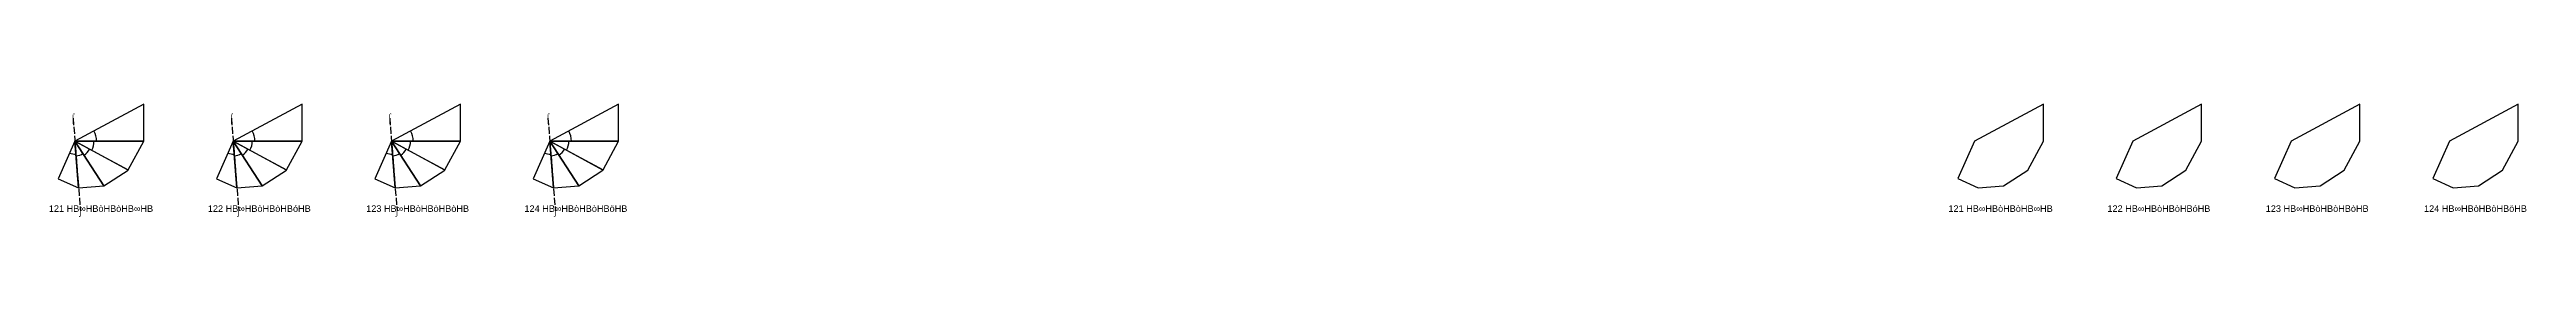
# Model space of a CAD drawing. Header units: millimetres. Extents: x 122552 to 1654769, y -10280102 to 62068.
# Drawn here: x 1103635 to 1520609, y -1369394 to -1350312 of the extents above; entities that cross this region are included whole.
import ezdxf
from ezdxf.enums import TextEntityAlignment as Align

# ---------------------------------------------------------------- set-up
doc = ezdxf.new("R2010")
doc.units = ezdxf.units.MM
doc.linetypes.add('ACAD_ISO02W100', pattern=[15, 12, -3])
for name, color, linetype in [('BASE', 170, 'Continuous'), ('HYPOTENUSE', 20, 'Continuous'), ('PERPENDICULAR', 90, 'Continuous'), ('Standard', 7, 'Continuous')]:
    doc.layers.add(name, color=color, linetype=linetype)
doc.styles.add('Arial', font='arial_0.ttf')

msp = doc.modelspace()

# ---------------------------------------------------------------- texts
at = {"style": 'Arial'}
for s, p in [('⌠', (1107598, -1352679)), ('⌠', (1134247, -1352679)), ('⌠', (1160896, -1352679)), ('⌠', (1187544, -1352679)), ('121 HB∞HBòHBòHB∞HB', (1112299, -1367976)), ('⌡', (1108842, -1368364)), ('122 HB∞HBòHBòHBóHB', (1138948, -1367976)), ('⌡', (1135491, -1368364)), ('123 HB∞HBòHBòHBòHB', (1165597, -1367976)), ('⌡', (1162140, -1368364)), ('124 HB∞HBòHBòHBöHB', (1192245, -1367976)), ('⌡', (1188788, -1368364)), ('121 HB∞HBòHBòHB∞HB', (1432083, -1367976)), ('122 HB∞HBòHBòHBóHB', (1458732, -1367976)), ('123 HB∞HBòHBòHBòHB', (1485381, -1367976)), ('124 HB∞HBòHBòHBöHB', (1512029, -1367976))]:
    msp.add_text(s, height=1100, dxfattribs=at).set_placement(p, align=Align.MIDDLE_CENTER)

# ---------------------------------------------------------------- blocks, each defined once
blk = doc.blocks.new('fundamental_block_GT')
at = {"color": 4}
blk.add_arc((0, -2), 277, 359.9799, 28.4254, dxfattribs=at)
at = {"layer": 'BASE'}
blk.add_line((0, 0), (879, -7), dxfattribs=at)
at = {"layer": 'HYPOTENUSE'}
blk.add_line((883, 469), (0, 0), dxfattribs=at)
at = {"layer": 'PERPENDICULAR'}
blk.add_line((879, -7), (883, 469), dxfattribs=at)

# ---------------------------------------------------------------- linework, layer by layer
at = {"linetype": 'ACAD_ISO02W100', "ltscale": 100}
for p, q in [((1107598, -1352679), (1108842, -1368364)), ((1134247, -1352679), (1135491, -1368364)), ((1160896, -1352679), (1162140, -1368364)), ((1187544, -1352679), (1188788, -1368364))]:
    msp.add_line(p, q, dxfattribs=at)
for points in [[(1439281, -1350312), (1427693, -1356600), (1424886, -1362919), (1428315, -1364443), (1432571, -1364105), (1436644, -1361458), (1439281, -1356600)], [(1465929, -1350312), (1454342, -1356600), (1451535, -1362919), (1454964, -1364443), (1459220, -1364105), (1463293, -1361458), (1465929, -1356600)], [(1492578, -1350312), (1480991, -1356600), (1478183, -1362919), (1481613, -1364443), (1485869, -1364105), (1489942, -1361458), (1492578, -1356600)], [(1519227, -1350312), (1507639, -1356600), (1504832, -1362919), (1508261, -1364443), (1512517, -1364105), (1516590, -1361458), (1519227, -1356600)]]:
    msp.add_lwpolyline(points, close=True)

# ---------------------------------------------------------------- block references
for p, xscale, yscale, zscale, rotation in [((1107909, -1356600), 10.18429076373612, 10.18429076373612, 10.18429076373612, 303.5116672382094), ((1107909, -1356600), 11.58735412275403, 11.58735412275403, 11.58735412275403, 332.0000000000002), ((1134558, -1356600), 10.18429076373612, 10.18429076373612, 10.18429076373612, 303.5116672382094), ((1134558, -1356600), 11.58735412275403, 11.58735412275403, 11.58735412275403, 332.0000000000002), ((1161207, -1356600), 10.18429076373612, 10.18429076373612, 10.18429076373612, 303.5116672382094), ((1161207, -1356600), 11.58735412275403, 11.58735412275403, 11.58735412275403, 332.0000000000002), ((1187855, -1356600), 10.18429076373612, 10.18429076373612, 10.18429076373612, 303.5116672382094), ((1187855, -1356600), 11.58735412275403, 11.58735412275403, 11.58735412275403, 332.0000000000002), ((1107909, -1356600), 7.867265571233768, 7.867265571233768, 7.867265571233768, 246.5350017146306), ((1107909, -1356600), 8.951118371073514, 8.951118371073514, 8.951118371073514, 275.0233344764167), ((1134558, -1356600), 7.867265571233768, 7.867265571233768, 7.867265571233768, 246.5350017146306), ((1134558, -1356600), 8.951118371073514, 8.951118371073514, 8.951118371073514, 275.0233344764167), ((1161207, -1356600), 7.867265571233768, 7.867265571233768, 7.867265571233768, 246.5350017146306), ((1161207, -1356600), 8.951118371073514, 8.951118371073514, 8.951118371073514, 275.0233344764167), ((1187855, -1356600), 7.867265571233768, 7.867265571233768, 7.867265571233768, 246.5350017146306), ((1187855, -1356600), 8.951118371073514, 8.951118371073514, 8.951118371073514, 275.0233344764167)]:
    msp.add_blockref('fundamental_block_GT', p, dxfattribs=dict(xscale=xscale, yscale=yscale, zscale=zscale, rotation=rotation))
at = {"layer": 'Standard', "xscale": 13.18371388650824, "yscale": 13.18371388650824, "zscale": 13.18371388650824, "rotation": 0.4883327617913192}
for p in [(1107909, -1356600), (1134558, -1356600), (1161207, -1356600), (1187855, -1356600)]:
    msp.add_blockref('fundamental_block_GT', p, dxfattribs=at)

msp.set_redraw_order([(e.dxf.handle, doc.entitydb.next_handle()) for e in msp.query("TEXT MTEXT ATTDEF DIMENSION ARC_DIMENSION")])  # texts and dimensions are drawn at this point

doc.saveas('drawing.dxf')
